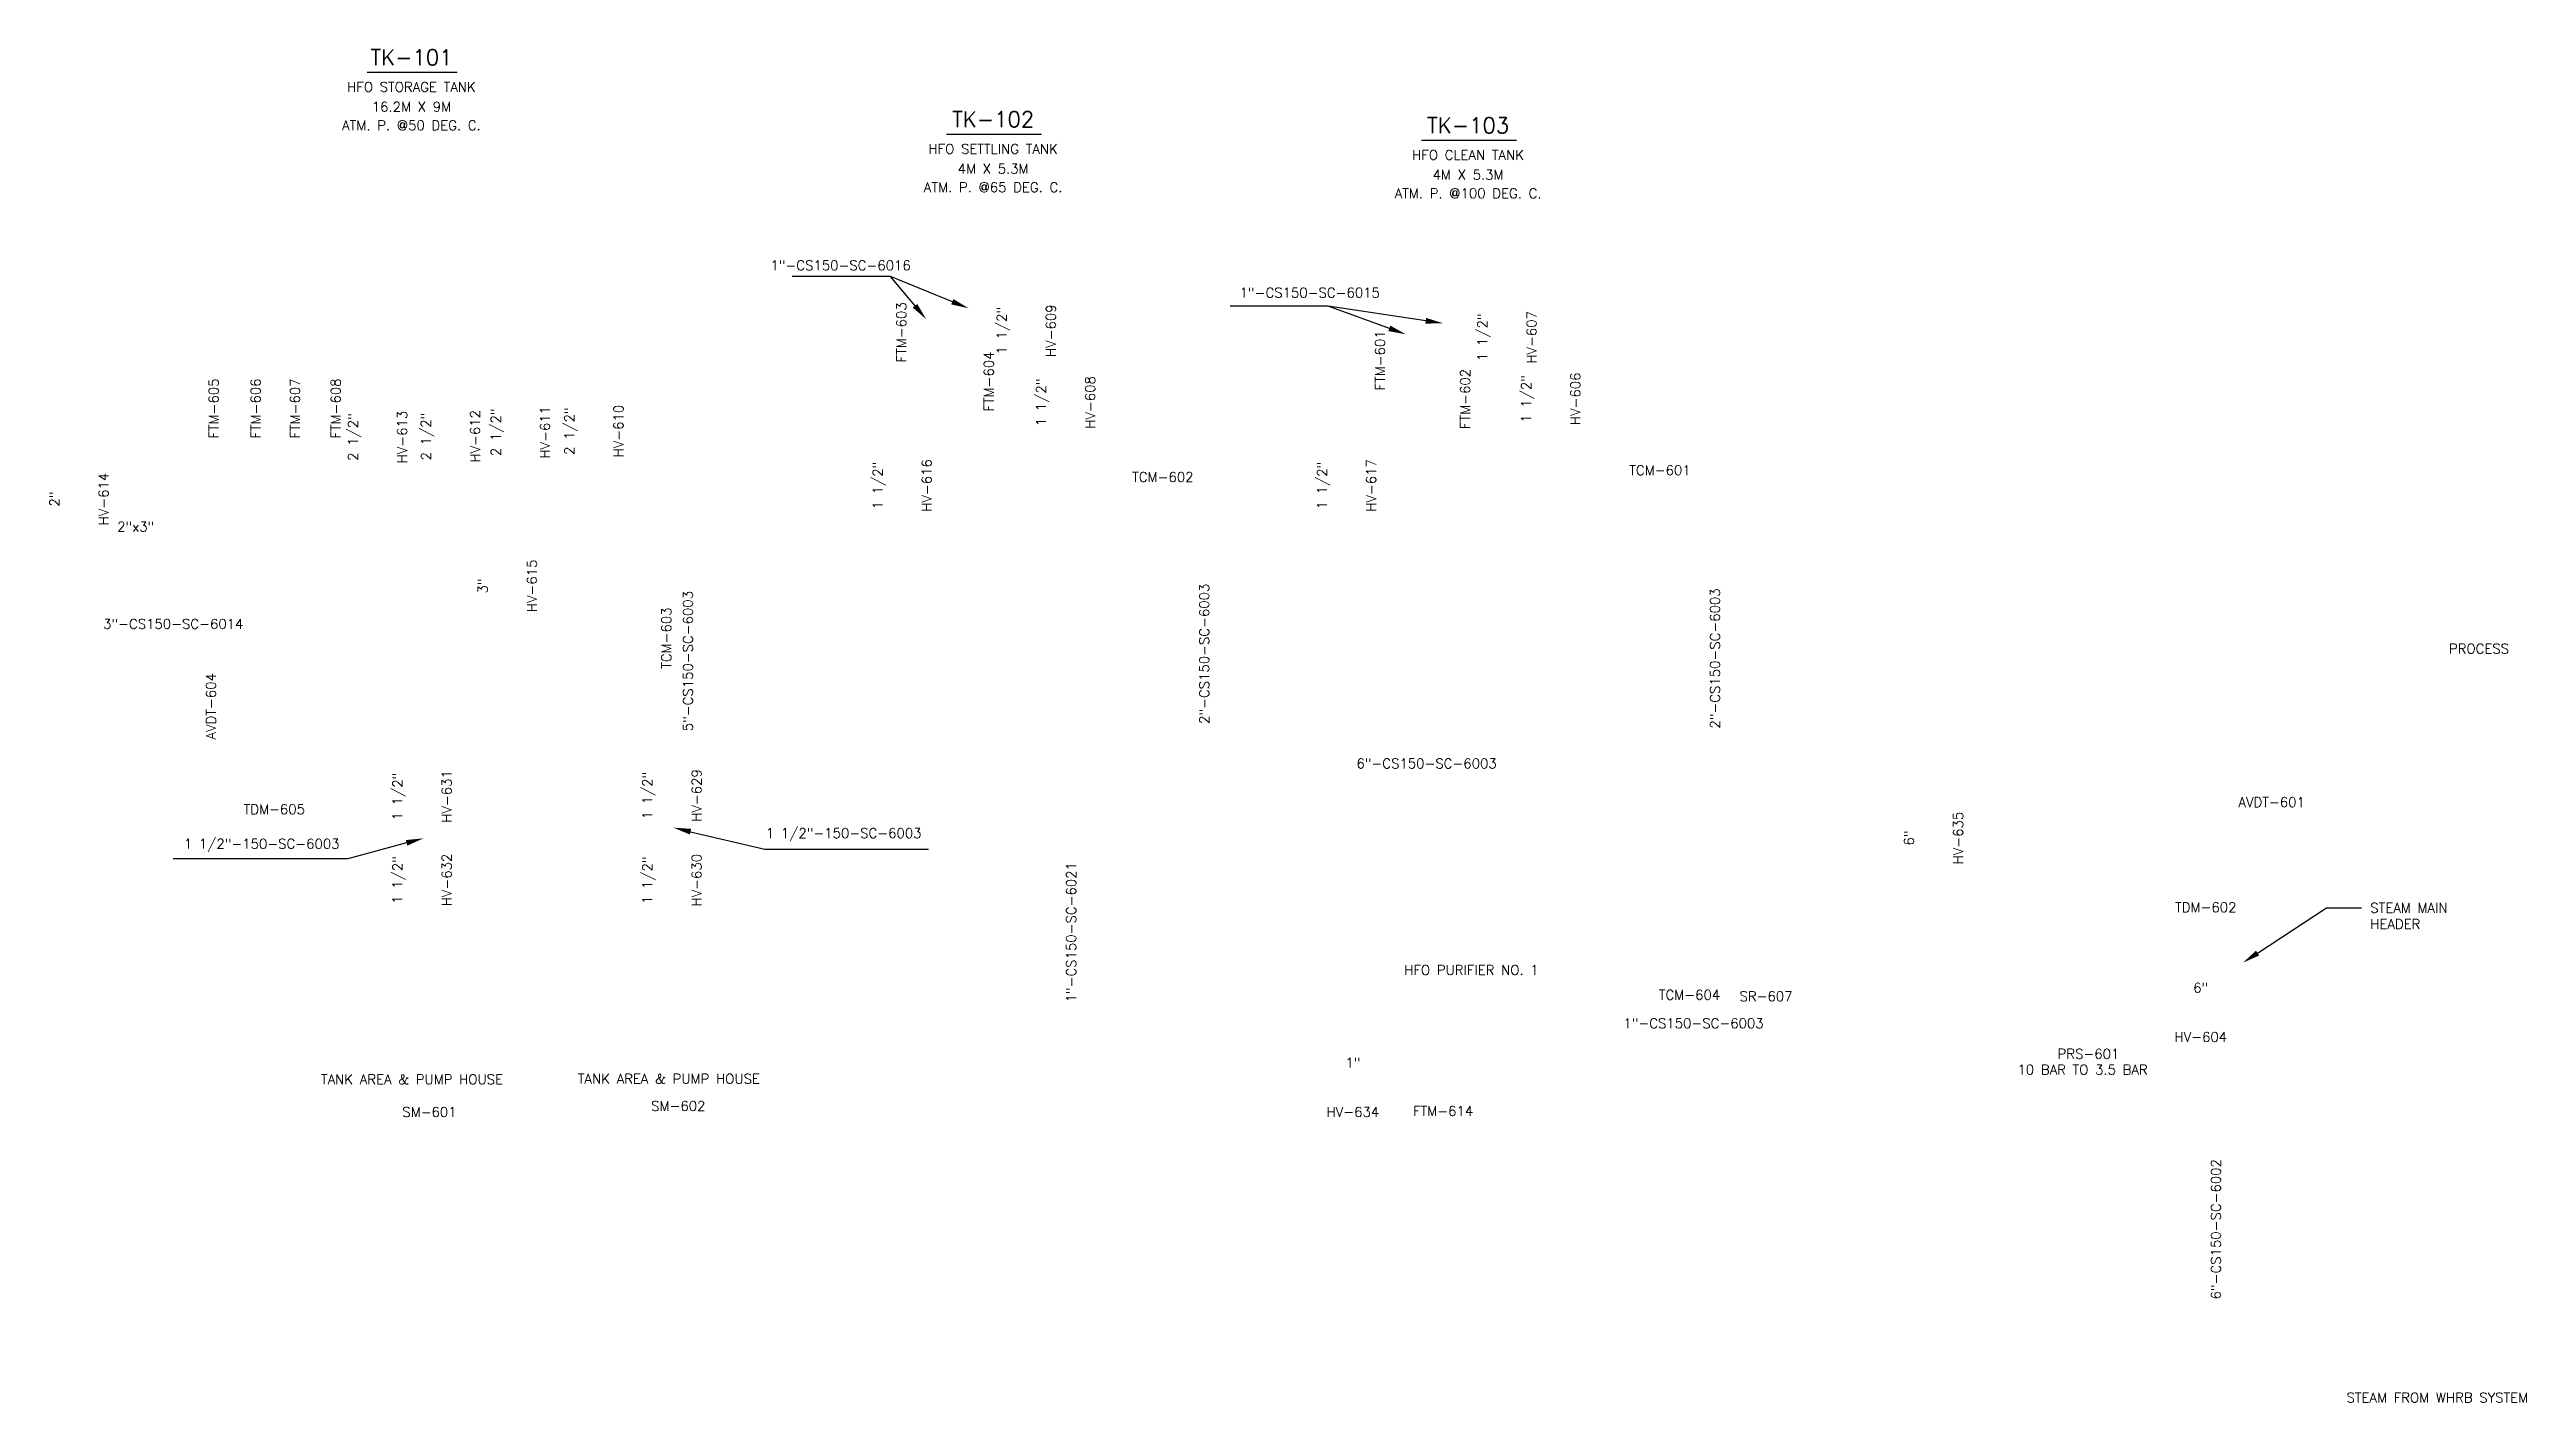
# Model space of a CAD drawing. Header units: inches. Extents: x -25.8 to 20.6, y -10.8 to 19.8.
# Drawn here: x -4.81 to 20.61, y 5.91 to 19.8 of the extents above; entities that cross this region are included whole.
import ezdxf
from ezdxf import colors
from ezdxf.entities.mleader import LeaderData, LeaderLine
from ezdxf.enums import TextEntityAlignment as Align
from ezdxf.math import Vec2, Vec3

# ---------------------------------------------------------------- set-up
doc = ezdxf.new("R2010")
doc.units = ezdxf.units.IN
doc.header["$MEASUREMENT"] = 0
doc.layers.add('Text', color=7, linetype='Continuous')
doc.styles.get("Standard").update_dxf_attribs({"font": 'romans.shx', "height": 0.1})

msp = doc.modelspace()

# ---------------------------------------------------------------- texts
msp.add_text('10 BAR TO 3.5 BAR', height=0.1).set_placement((15.389, 9.275))
at = {"char_height": 0.1, "attachment_point": 1}
for s, width, heights, insert in [('PROCESS', 2.45275, [0.245], (19.818, 13.697)), ('HFO PURIFIER NO. 1', 1.65484, [0.241], (9.095, 10.398)), ('TANK AREA & PUMP HOUSE', 2.22053, [0.283], (-2.025, 9.275)), ('TANK AREA & PUMP HOUSE', 2.22053, [0.283], (0.612, 9.281)), ('STEAM FROM WHRB SYSTEM', 2.45275, [0.245], (18.767, 6.008))]:
    msp.add_mtext_dynamic_manual_height_columns(s, width=width, gutter_width=0.5, heights=heights, dxfattribs=dict(at, insert=insert))

# ---------------------------------------------------------------- blocks, each defined once
blk = doc.blocks.new('*U87')
at = {"color": 0, "linetype": 'ByBlock', "lineweight": -3}
blk.add_line((-0.479, -0.152), (0.496, -0.152), dxfattribs=at)
at = {"color": 0, "linetype": 'ByBlock', "lineweight": -2}
for tag, height, p in [('#(TargetObject.Tag)', 0.16, (0, 0)), ('#(TargetObject.Description)', 0.1, (0, -0.304)), ('#(TargetObject.Width) X #(TargetObject.Height)', 0.1, (0, -0.508)), ('#(Tanks.DesignPressure) @#(Tanks.DesignTemperature)', 0.1, (0, -0.698))]:
    blk.add_attdef(tag, text='', height=height, dxfattribs=at).set_placement(p, align=Align.MIDDLE)
blk = doc.blocks.new('Pipeline Tag_block')
at = {"color": 0, "linetype": 'ByBlock', "lineweight": -2}
blk.add_attdef('#(TargetObject.Tag)', text='', height=0.1, dxfattribs=at).set_placement((0, 0), align=Align.MIDDLE_CENTER)
blk = doc.blocks.new('Tag_block')
at = {"color": 0, "linetype": 'ByBlock', "lineweight": -2}
blk.add_attdef('#(TargetObject.Tag)', text='', height=0.1, dxfattribs=at).set_placement((0, 0), align=Align.MIDDLE_CENTER)
blk = doc.blocks.new('Valve Label_block')
at = {"color": 0, "linetype": 'ByBlock', "lineweight": -2}
blk.add_attdef('#(TargetObject.Size)', text='', height=0.1, dxfattribs=at).set_placement((0, 0.1875), align=Align.BOTTOM_CENTER)
blk.add_attdef('#(TargetObject.Tag)', text='', height=0.1, dxfattribs=at).set_placement((0, -0.1875), align=Align.TOP_CENTER)
blk = doc.blocks.new('*U88')
at = {"color": 0, "linetype": 'ByBlock', "lineweight": -3}
blk.add_line((-0.455, -0.152), (0.471, -0.152), dxfattribs=at)
at = {"color": 0, "linetype": 'ByBlock', "lineweight": -2}
for tag, height, p in [('#(TargetObject.Tag)', 0.16, (0, 0)), ('#(TargetObject.Description)', 0.1, (0, -0.304)), ('#(TargetObject.Width) X #(TargetObject.Height)', 0.1, (0, -0.508)), ('#(Tanks.DesignPressure) @#(Tanks.DesignTemperature)', 0.1, (0, -0.698))]:
    blk.add_attdef(tag, text='', height=height, dxfattribs=at).set_placement(p, align=Align.MIDDLE)
blk = doc.blocks.new('AdjacentPipeReducerStyle_block')
at = {"color": 0, "linetype": 'ByBlock', "lineweight": -2}
blk.add_attdef('#(PipeLines.Size)x#(PipeLines.Size)', text='', height=0.1, dxfattribs=at).set_placement((0, 0), align=Align.MIDDLE_CENTER)

# ---------------------------------------------------------------- block references
at = {"rotation": 90}
for p, values in [((3.932, 16.894), {'#(TargetObject.Tag)': 'FTM-603'}), ((8.846, 16.606), {'#(TargetObject.Tag)': 'FTM-601'}), ((4.831, 16.389), {'#(TargetObject.Tag)': 'FTM-604'}), ((-3.126, 16.112), {'#(TargetObject.Tag)': 'FTM-605'}), ((-2.695, 16.112), {'#(TargetObject.Tag)': 'FTM-606'}), ((-2.291, 16.112), {'#(TargetObject.Tag)': 'FTM-607'}), ((-1.873, 16.112), {'#(TargetObject.Tag)': 'FTM-608'}), ((9.72, 16.21), {'#(TargetObject.Tag)': 'FTM-602'}), ((1.52, 13.755), {'#(TargetObject.Tag)': 'TCM-603'}), ((-3.154, 13.055), {'#(TargetObject.Tag)': 'AVDT-604'})]:
    msp.add_blockref('Tag_block', p, dxfattribs=at).add_auto_attribs(values)
for name, p, values in [('Tag_block', (11.72, 15.479), {'#(TargetObject.Tag)': 'TCM-601'}), ('Tag_block', (6.617, 15.409), {'#(TargetObject.Tag)': 'TCM-602'}), ('AdjacentPipeReducerStyle_block', (-3.926, 14.899), {'#(PipeLines.Size)x#(PipeLines.Size)': '2"x3"'}), ('Tag_block', (-2.504, 11.998), {'#(TargetObject.Tag)': 'TDM-605'}), ('Tag_block', (17.999, 12.071), {'#(TargetObject.Tag)': 'AVDT-601'}), ('Tag_block', (17.322, 10.992), {'#(TargetObject.Tag)': 'TDM-602'}), ('Tag_block', (12.023, 10.093), {'#(TargetObject.Tag)': 'TCM-604'}), ('Tag_block', (12.808, 10.078), {'#(TargetObject.Tag)': 'SR-607'}), ('Tag_block', (16.118, 9.487), {'#(TargetObject.Tag)': 'PRS-601'}), ('Tag_block', (-0.911, 8.89), {'#(TargetObject.Tag)': 'SM-601'}), ('Tag_block', (1.643, 8.952), {'#(TargetObject.Tag)': 'SM-602'}), ('Tag_block', (9.494, 8.9), {'#(TargetObject.Tag)': 'FTM-614'})]:
    msp.add_blockref(name, p).add_auto_attribs(values)
at = {"layer": 'Text'}
for name, p, values in [('*U88', (-1.096, 19.718), {'#(TargetObject.Tag)': 'TK-101', '#(TargetObject.Description)': 'HFO STORAGE TANK', '#(TargetObject.Width) X #(TargetObject.Height)': '16.2M X 9M', '#(Tanks.DesignPressure) @#(Tanks.DesignTemperature)': 'ATM. P. @50 DEG. C.'}), ('*U87', (4.875, 19.082), {'#(TargetObject.Tag)': 'TK-102', '#(TargetObject.Description)': 'HFO SETTLING TANK', '#(TargetObject.Width) X #(TargetObject.Height)': '4M X 5.3M', '#(Tanks.DesignPressure) @#(Tanks.DesignTemperature)': 'ATM. P. @65 DEG. C.'}), ('*U87', (9.75, 19.02), {'#(TargetObject.Tag)': 'TK-103', '#(TargetObject.Description)': 'HFO CLEAN TANK', '#(TargetObject.Width) X #(TargetObject.Height)': '4M X 5.3M', '#(Tanks.DesignPressure) @#(Tanks.DesignTemperature)': 'ATM. P. @100 DEG. C.'}), ('Pipeline Tag_block', (3.309, 17.582), {'#(TargetObject.Tag)': '1"-CS150-SC-6016'}), ('Pipeline Tag_block', (8.125, 17.302), {'#(TargetObject.Tag)': '1"-CS150-SC-6015'}), ('Pipeline Tag_block', (-3.541, 13.901), {'#(TargetObject.Tag)': '3"-CS150-SC-6014'}), ('Pipeline Tag_block', (9.324, 12.468), {'#(TargetObject.Tag)': '6"-CS150-SC-6003'}), ('Pipeline Tag_block', (-2.633, 11.644), {'#(TargetObject.Tag)': '1 1/2"-150-SC-6003'}), ('Pipeline Tag_block', (3.341, 11.753), {'#(TargetObject.Tag)': '1 1/2"-150-SC-6003'}), ('Valve Label_block', (17.271, 9.898), {'#(TargetObject.Size)': '6"', '#(TargetObject.Tag)': 'HV-604'}), ('Pipeline Tag_block', (12.064, 9.801), {'#(TargetObject.Tag)': '1"-CS150-SC-6003'}), ('Valve Label_block', (8.568, 9.128), {'#(TargetObject.Size)': '1"', '#(TargetObject.Tag)': 'HV-634'})]:
    msp.add_blockref(name, p, dxfattribs=at).add_auto_attribs(values)
for name, p, rotation, values in [('Valve Label_block', (5.23, 16.911), 90, {'#(TargetObject.Size)': '1 1/2"', '#(TargetObject.Tag)': 'HV-609'}), ('Valve Label_block', (10.164, 16.843), 90, {'#(TargetObject.Size)': '1 1/2"', '#(TargetObject.Tag)': 'HV-607'}), ('Valve Label_block', (5.634, 16.175), 90, {'#(TargetObject.Size)': '1 1/2"', '#(TargetObject.Tag)': 'HV-608'}), ('Valve Label_block', (10.614, 16.211), 90, {'#(TargetObject.Size)': '1 1/2"', '#(TargetObject.Tag)': 'HV-606'}), ('Valve Label_block', (-1.429, 15.819), 90, {'#(TargetObject.Size)': '2 1/2"', '#(TargetObject.Tag)': 'HV-613'}), ('Valve Label_block', (-0.68, 15.826), 90.31036806707715, {'#(TargetObject.Size)': '2 1/2"', '#(TargetObject.Tag)': 'HV-612'}), ('Valve Label_block', (0.038, 15.868), 90, {'#(TargetObject.Size)': '2 1/2"', '#(TargetObject.Tag)': 'HV-611'}), ('Valve Label_block', (0.792, 15.88), 90, {'#(TargetObject.Size)': '2 1/2"', '#(TargetObject.Tag)': 'HV-610'}), ('Valve Label_block', (3.956, 15.322), 90, {'#(TargetObject.Size)': '1 1/2"', '#(TargetObject.Tag)': 'HV-616'}), ('Valve Label_block', (8.518, 15.322), 90, {'#(TargetObject.Size)': '1 1/2"', '#(TargetObject.Tag)': 'HV-617'}), ('Valve Label_block', (-4.493, 15.182), 90, {'#(TargetObject.Size)': '2"', '#(TargetObject.Tag)': 'HV-614'}), ('Valve Label_block', (-0.097, 14.291), 90, {'#(TargetObject.Size)': '3"', '#(TargetObject.Tag)': 'HV-615'}), ('Pipeline Tag_block', (7.042, 13.594), 90, {'#(TargetObject.Tag)': '2"-CS150-SC-6003'}), ('Pipeline Tag_block', (12.284, 13.546), 90, {'#(TargetObject.Tag)': '2"-CS150-SC-6003'}), ('Pipeline Tag_block', (1.742, 13.519), 90, {'#(TargetObject.Tag)': '5"-CS150-SC-6003'}), ('Valve Label_block', (-0.972, 12.129), 90, {'#(TargetObject.Size)': '1 1/2"', '#(TargetObject.Tag)': 'HV-631'}), ('Valve Label_block', (1.593, 12.139), 90, {'#(TargetObject.Size)': '1 1/2"', '#(TargetObject.Tag)': 'HV-629'}), ('Valve Label_block', (14.543, 11.702), 90, {'#(TargetObject.Size)': '6"', '#(TargetObject.Tag)': 'HV-635'}), ('Valve Label_block', (-0.972, 11.272), 90, {'#(TargetObject.Size)': '1 1/2"', '#(TargetObject.Tag)': 'HV-632'}), ('Valve Label_block', (1.593, 11.269), 90, {'#(TargetObject.Size)': '1 1/2"', '#(TargetObject.Tag)': 'HV-630'}), ('Pipeline Tag_block', (5.676, 10.735), 90, {'#(TargetObject.Tag)': '1"-CS150-SC-6021'}), ('Pipeline Tag_block', (17.426, 7.686), 90, {'#(TargetObject.Tag)': '6"-CS150-SC-6002'})]:
    msp.add_blockref(name, p, dxfattribs=dict(at, rotation=rotation)).add_auto_attribs(values)

msp.set_redraw_order([(e.dxf.handle, doc.entitydb.next_handle()) for e in msp.query("TEXT MTEXT ATTDEF DIMENSION ARC_DIMENSION")])  # texts and dimensions are drawn at this point

# ---------------------------------------------------------------- leaders
ml = msp.add_multileader_mtext('Standard')
ml.set_content('', color=256)
ml.set_leader_properties()
ml.build(insert=Vec2(0, 0))
ml.multileader.update_dxf_attribs({"text_right_attachment_type": 6, "dogleg_length": 0.36, "arrow_head_size": 0.18})
ctx = ml.context
ctx.base_point, ctx.char_height, ctx.arrow_head_size, ctx.landing_gap_size, ctx.plane_origin = Vec3(2.724, 17.557), 0.18, 0.18, 0.09, Vec3(4.572, 17.141)
ctx.right_attachment, ctx.text_align_type = 6, 2
notes = []
notes.append((ctx, [(0, (1, 1, 0), (3.82, 17.467), (-1, 0), 0.917, [(0, [(4.623, 17.141)], 0, [])])]))
ctx.mtext.insert, ctx.mtext.alignment, ctx.mtext.flow_direction = Vec3(2.814, 17.647), 3, 5
ml = msp.add_multileader_mtext('Standard')
ml.set_content('', color=256)
ml.set_leader_properties()
ml.build(insert=Vec2(0, 0))
ml.multileader.update_dxf_attribs({"text_right_attachment_type": 6, "dogleg_length": 0.36, "arrow_head_size": 0.18})
ctx = ml.context
ctx.base_point, ctx.char_height, ctx.arrow_head_size, ctx.landing_gap_size, ctx.plane_origin = Vec3(3.28, 17.557), 0.18, 0.18, 0.09, Vec3(4.189, 17.029)
ctx.right_attachment, ctx.text_align_type = 6, 2
notes.append((ctx, [(0, (1, 1, 0), (3.82, 17.467), (-1, 0), 0.36, [(0, [(4.189, 17.029)], 0, [])])]))
ctx.mtext.insert, ctx.mtext.alignment, ctx.mtext.flow_direction = Vec3(3.37, 17.647), 3, 5
ml = msp.add_multileader_mtext('Standard')
ml.set_content('', color=256)
ml.set_leader_properties()
ml.build(insert=Vec2(0, 0))
ml.multileader.update_dxf_attribs({"text_right_attachment_type": 6, "dogleg_length": 0.36, "arrow_head_size": 0.18})
ctx = ml.context
ctx.base_point, ctx.char_height, ctx.arrow_head_size, ctx.landing_gap_size, ctx.plane_origin = Vec3(7.218, 17.253), 0.18, 0.18, 0.09, Vec3(9.494, 16.987)
ctx.right_attachment, ctx.text_align_type = 6, 2
notes.append((ctx, [(0, (1, 1, 0), (8.315, 17.163), (-1, 0), 0.917, [(0, [(9.494, 16.987)], 0, [])])]))
ctx.mtext.insert, ctx.mtext.alignment, ctx.mtext.flow_direction = Vec3(7.308, 17.343), 3, 5
ml = msp.add_multileader_mtext('Standard')
ml.set_content('', color=256)
ml.set_leader_properties()
ml.build(insert=Vec2(0, 0))
ml.multileader.update_dxf_attribs({"text_right_attachment_type": 6, "dogleg_length": 0.36, "arrow_head_size": 0.18})
ctx = ml.context
ctx.base_point, ctx.char_height, ctx.arrow_head_size, ctx.landing_gap_size, ctx.plane_origin = Vec3(7.775, 17.253), 0.18, 0.18, 0.09, Vec3(9.111, 16.874)
ctx.right_attachment, ctx.text_align_type = 6, 2
notes.append((ctx, [(0, (1, 1, 0), (8.315, 17.163), (-1, 0), 0.36, [(0, [(9.111, 16.874)], 0, [])])]))
ctx.mtext.insert, ctx.mtext.alignment, ctx.mtext.flow_direction = Vec3(7.865, 17.343), 3, 5
ml = msp.add_multileader_mtext('Standard')
ml.set_content('', color=256)
ml.set_leader_properties()
ml.build(insert=Vec2(0, 0))
ml.multileader.update_dxf_attribs({"text_right_attachment_type": 6, "dogleg_length": 0.36, "arrow_head_size": 0.18})
ctx = ml.context
ctx.base_point, ctx.char_height, ctx.arrow_head_size, ctx.landing_gap_size, ctx.plane_origin = Vec3(-3.632, 11.58), 0.18, 0.18, 0.09, Vec3(-0.972, 11.7)
ctx.right_attachment, ctx.text_align_type = 6, 2
notes.append((ctx, [(1, (1, 1, 0), (-1.749, 11.49), (-1, 0), 1.703, [(0, [(-0.972, 11.7)], 0, [])])]))
ctx.mtext.insert, ctx.mtext.alignment, ctx.mtext.flow_direction = Vec3(-3.542, 11.67), 3, 5
ml = msp.add_multileader_mtext('Standard')
ml.set_content('', color=256)
ml.set_leader_properties()
ml.build(insert=Vec2(0, 0))
ml.multileader.update_dxf_attribs({"text_right_attachment_type": 6, "dogleg_length": 0.36, "arrow_head_size": 0.18})
ctx = ml.context
ctx.base_point, ctx.char_height, ctx.arrow_head_size, ctx.landing_gap_size, ctx.plane_origin = Vec3(4.211, 11.59), 0.18, 0.18, 0.09, Vec3(1.593, 11.704)
ctx.right_attachment = 6
notes.append((ctx, [(0, (1, 1, 0), (2.531, 11.59), (1, 0), 1.681, [(0, [(1.593, 11.809)], 0, [])])]))
ctx.mtext.insert, ctx.mtext.flow_direction = Vec3(4.301, 11.68), 5
ml = msp.add_multileader_mtext('Standard')
ml.set_content('STEAM MAIN \\PHEADER', color=256)
ml.set_leader_properties()
ml.build(insert=Vec2(0, 0))
ml.multileader.update_dxf_attribs({"text_right_attachment_type": 6, "dogleg_length": 0.36, "arrow_head_size": 0.18})
ctx = ml.context
ctx.base_point, ctx.char_height, ctx.arrow_head_size, ctx.landing_gap_size, ctx.plane_origin = Vec3(18.921, 10.986), 0.1, 0.18, 0.09, Vec3(17.704, 10.423)
ctx.right_attachment = 6
notes.append((ctx, [(1, (1, 1, 0), (18.561, 10.986), (1, 0), 0.36, [(0, [(17.704, 10.423)], 0, [])])]))
ctx.mtext.insert, ctx.mtext.flow_direction = Vec3(19.011, 11.036), 5
for ctx, leaders in notes:
    for number, flags, end, landing, length, lines in leaders:
        leader = LeaderData()
        leader.index, (leader.has_last_leader_line, leader.has_dogleg_vector, leader.attachment_direction) = number, flags
        leader.last_leader_point, leader.dogleg_vector, leader.dogleg_length = Vec3(end), Vec3(landing), length
        for number, points, colour, breaks in lines:
            line = LeaderLine()
            line.index, line.vertices, line.color, line.breaks = number, Vec3.list(points), colors.encode_raw_color(colour), breaks
            leader.lines.append(line)
        ctx.leaders.append(leader)

doc.saveas('drawing.dxf')
